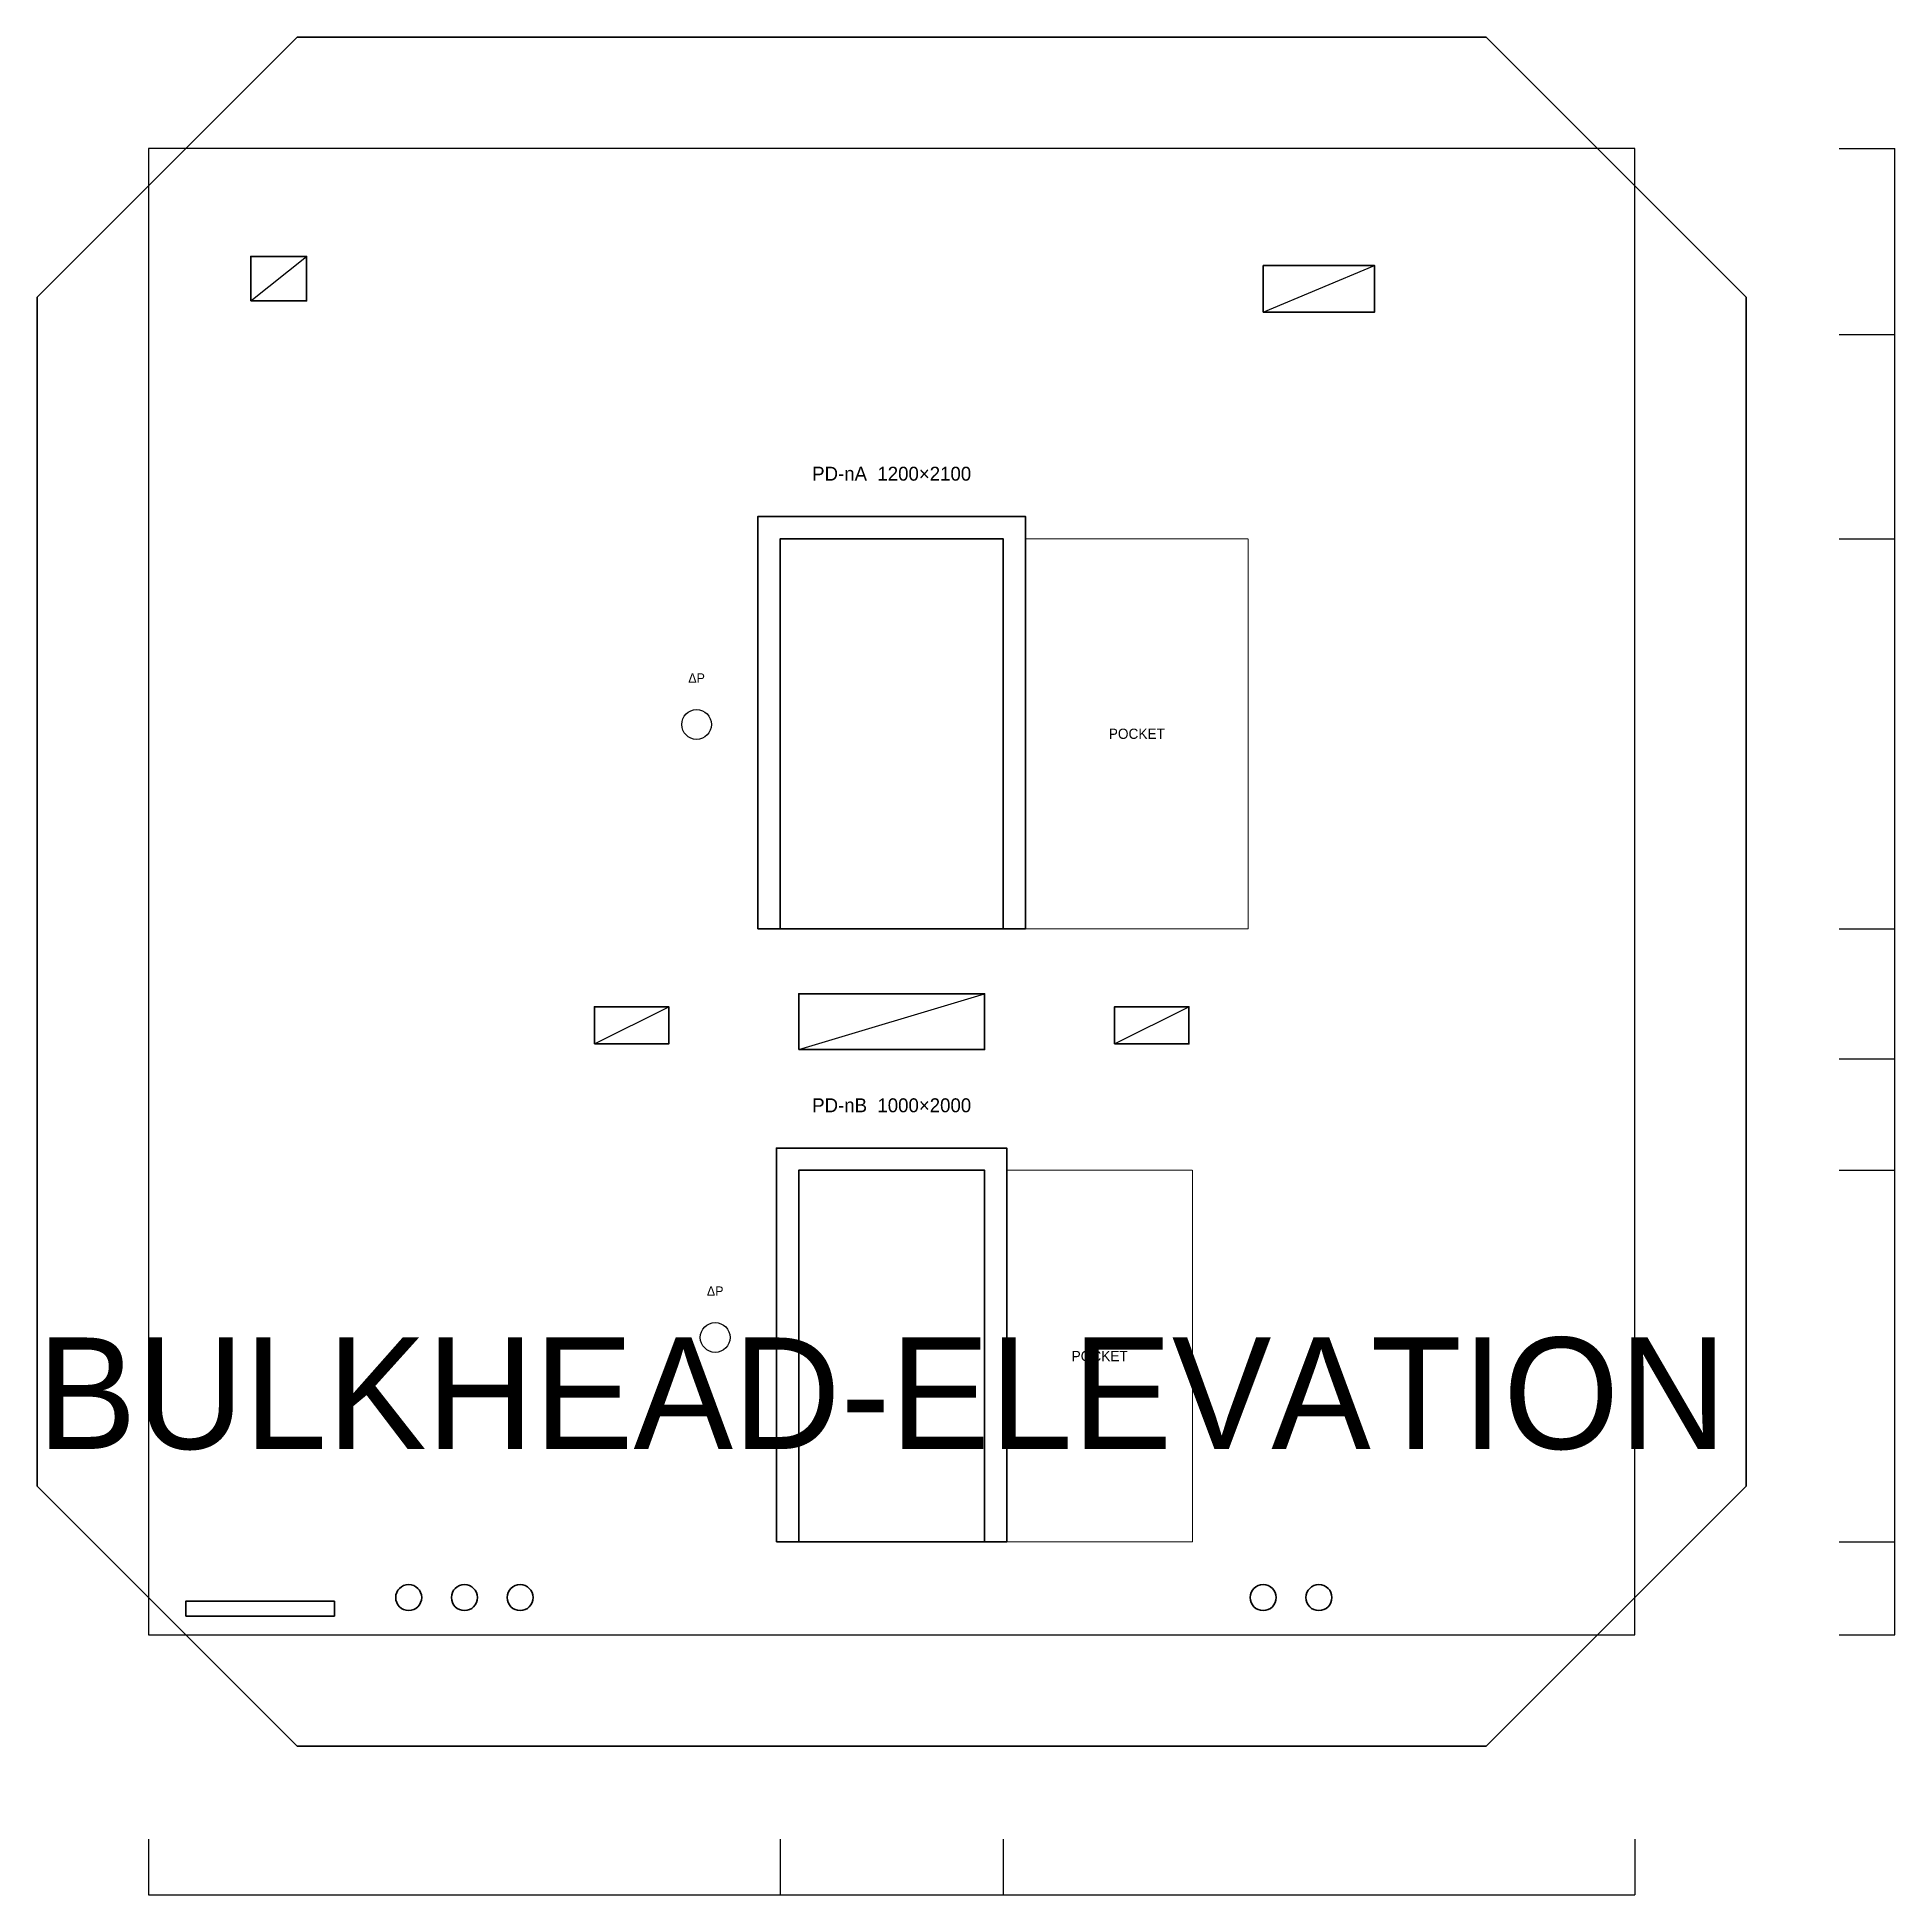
# Model space of a CAD drawing. Header units: millimetres. Extents: x -1300 to 44400, y -5650 to 5350.
# Drawn here: x 34400 to 44400, y -5400 to 4600 of the extents above; entities that cross this region are included whole.
import ezdxf
from ezdxf.enums import TextEntityAlignment as Align

# ---------------------------------------------------------------- set-up
doc = ezdxf.new("R2010")
doc.units = ezdxf.units.MM
doc.linetypes.add('DASHED', pattern=[1.524, 1.27, -0.254])
for name, color, linetype, lineweight in [('A-ANNO-DIMS', 2, 'CONTINUOUS', 18), ('A-ANNO-NOTE', 7, 'CONTINUOUS', 18), ('A-ANNO-TEXT', 7, 'CONTINUOUS', 25), ('A-DOOR-PRES', 1, 'CONTINUOUS', 35), ('A-EQPM', 30, 'CONTINUOUS', 25), ('A-HIDN', 8, 'DASHED', 18), ('A-POCHE', 7, 'CONTINUOUS', 50), ('E-POWR', 1, 'CONTINUOUS', 35), ('M-DUCT-EXHS', 6, 'CONTINUOUS', 35), ('M-DUCT-RETN', 30, 'CONTINUOUS', 35), ('M-DUCT-SUPP', 5, 'CONTINUOUS', 35), ('M-HVAC-DAMP', 1, 'CONTINUOUS', 25), ('P-PIPE', 4, 'CONTINUOUS', 35), ('S-STRC', 7, 'CONTINUOUS', 25)]:
    doc.layers.add(name, color=color, linetype=linetype, lineweight=lineweight)
doc.styles.add('OpenSansCondensed-Light', font='OpenSansCondensed-Light.ttf')
doc.dimstyles.new('EZDXF', dxfattribs={"dimtxt": 0.25, "dimasz": 0.175, "dimexe": 0.375, "dimexo": 0.125, "dimgap": 0.1, "dimtad": 1, "dimlfac": 100, "dimzin": 12, "dimdsep": 46, "dimtxsty": 'OpenSansCondensed-Light', "dimblk": 'ARCHTICK', "dimcen": 2.5, "dimazin": 3, "dimtfac": 0.5, "dimtmove": 2, "dimatfit": 3})

# ---------------------------------------------------------------- blocks, each defined once
blk = doc.blocks.new('_ARCHTICK')
at = {"color": 0, "linetype": 'BYBLOCK', "const_width": 0.15}
blk.add_lwpolyline([(-0.5, -0.5), (0.5, 0.5)], dxfattribs=at)

msp = doc.modelspace()

# ---------------------------------------------------------------- linework, layer by layer
at = {"layer": 'A-DOOR-PRES'}
for points in [[(38280, -200), (39720, -200), (39720, 2020), (38280, 2020)], [(38400, -200), (39600, -200), (39600, 1900), (38400, 1900)], [(38380, -3500), (39620, -3500), (39620, -1380), (38380, -1380)], [(38500, -3500), (39500, -3500), (39500, -1500), (38500, -1500)]]:
    msp.add_lwpolyline(points, close=True, dxfattribs=at)
at = {"layer": 'A-EQPM'}
for centre in [(37950, 900), (38050, -2400)]:
    msp.add_circle(centre, 80, dxfattribs=at)
at = {"layer": 'A-HIDN'}
for points in [[(39720, -200), (40920, -200), (40920, 1900), (39720, 1900)], [(39620, -3500), (40620, -3500), (40620, -1500), (39620, -1500)]]:
    msp.add_lwpolyline(points, close=True, dxfattribs=at)
at = {"layer": 'A-POCHE'}
msp.add_lwpolyline([(43600, -3200), (43600, 3200), (42200, 4600), (35800, 4600), (34400, 3200), (34400, -3200), (35800, -4600), (42200, -4600)], close=True, dxfattribs=at)
at = {"layer": 'E-POWR'}
msp.add_lwpolyline([(35200, -3900), (36000, -3900), (36000, -3820), (35200, -3820)], close=True, dxfattribs=at)
at = {"layer": 'M-DUCT-EXHS'}
msp.add_lwpolyline([(35550, 3180), (35850, 3180), (35850, 3420), (35550, 3420)], close=True, dxfattribs=at)
at = {"layer": 'M-DUCT-RETN'}
for points in [[(38500, -850), (39500, -850), (39500, -550), (38500, -550)], [(40200, -820), (40600, -820), (40600, -620), (40200, -620)]]:
    msp.add_lwpolyline(points, close=True, dxfattribs=at)
at = {"layer": 'M-DUCT-SUPP'}
for points in [[(41000, 3120), (41600, 3120), (41600, 3370), (41000, 3370)], [(37400, -820), (37800, -820), (37800, -620), (37400, -620)]]:
    msp.add_lwpolyline(points, close=True, dxfattribs=at)
at = {"layer": 'M-HVAC-DAMP'}
for p, q in [((35550, 3180), (35850, 3420)), ((41000, 3120), (41600, 3370)), ((38500, -850), (39500, -550)), ((37400, -820), (37800, -620)), ((40200, -820), (40600, -620))]:
    msp.add_line(p, q, dxfattribs=at)
at = {"layer": 'P-PIPE'}
for centre in [(36400, -3800), (36700, -3800), (37000, -3800), (41000, -3800), (41300, -3800)]:
    msp.add_circle(centre, 70, dxfattribs=at)
at = {"layer": 'S-STRC'}
msp.add_lwpolyline([(35000, -4000), (43000, -4000), (43000, 4000), (35000, 4000)], close=True, dxfattribs=at)

# ---------------------------------------------------------------- texts
at = {"layer": 'A-ANNO-NOTE'}
for s, height, p in [('ΔP', 50, (37950, 1150)), ('POCKET', 55, (40320, 850)), ('ΔP', 50, (38050, -2150)), ('POCKET', 55, (40120, -2500))]:
    msp.add_text(s, height=height, dxfattribs=at).set_placement(p, align=Align.MIDDLE_CENTER)
at = {"layer": 'A-ANNO-TEXT'}
for s, p in [('PD-nA  1200×2100', (39000, 2250)), ('PD-nB  1000×2000', (39000, -1150))]:
    msp.add_text(s, height=75, dxfattribs=at).set_placement(p, align=Align.MIDDLE_CENTER)
msp.add_text('BULKHEAD-ELEVATION', height=600, dxfattribs=at).set_placement((34400, -3000))

# ---------------------------------------------------------------- dimensions: what is measured, and where the dimension line sits
at = {"layer": 'A-ANNO-DIMS'}
for base, p1, p2 in [((44400, 3000), (44100, 3000), (44100, 4000)), ((44400, 1900), (44100, 1900), (44100, 3000)), ((44400, -200), (44100, -200), (44100, 1900)), ((44400, -900), (44100, -900), (44100, -200)), ((44400, -1500), (44100, -1500), (44100, -900)), ((44400, -3500), (44100, -3500), (44100, -1500)), ((44400, -4000), (44100, -4000), (44100, -3500))]:
    msp.add_linear_dim(base=base, p1=p1, p2=p2, angle=90, dimstyle='EZDXF', dxfattribs=at).render()
for base, p1, p2 in [((35000, -5400), (35000, -5100), (38400, -5100)), ((38400, -5400), (38400, -5100), (39600, -5100)), ((39600, -5400), (39600, -5100), (43000, -5100))]:
    msp.add_linear_dim(base=base, p1=p1, p2=p2, dimstyle='EZDXF', dxfattribs=at).render()

doc.saveas('drawing.dxf')
